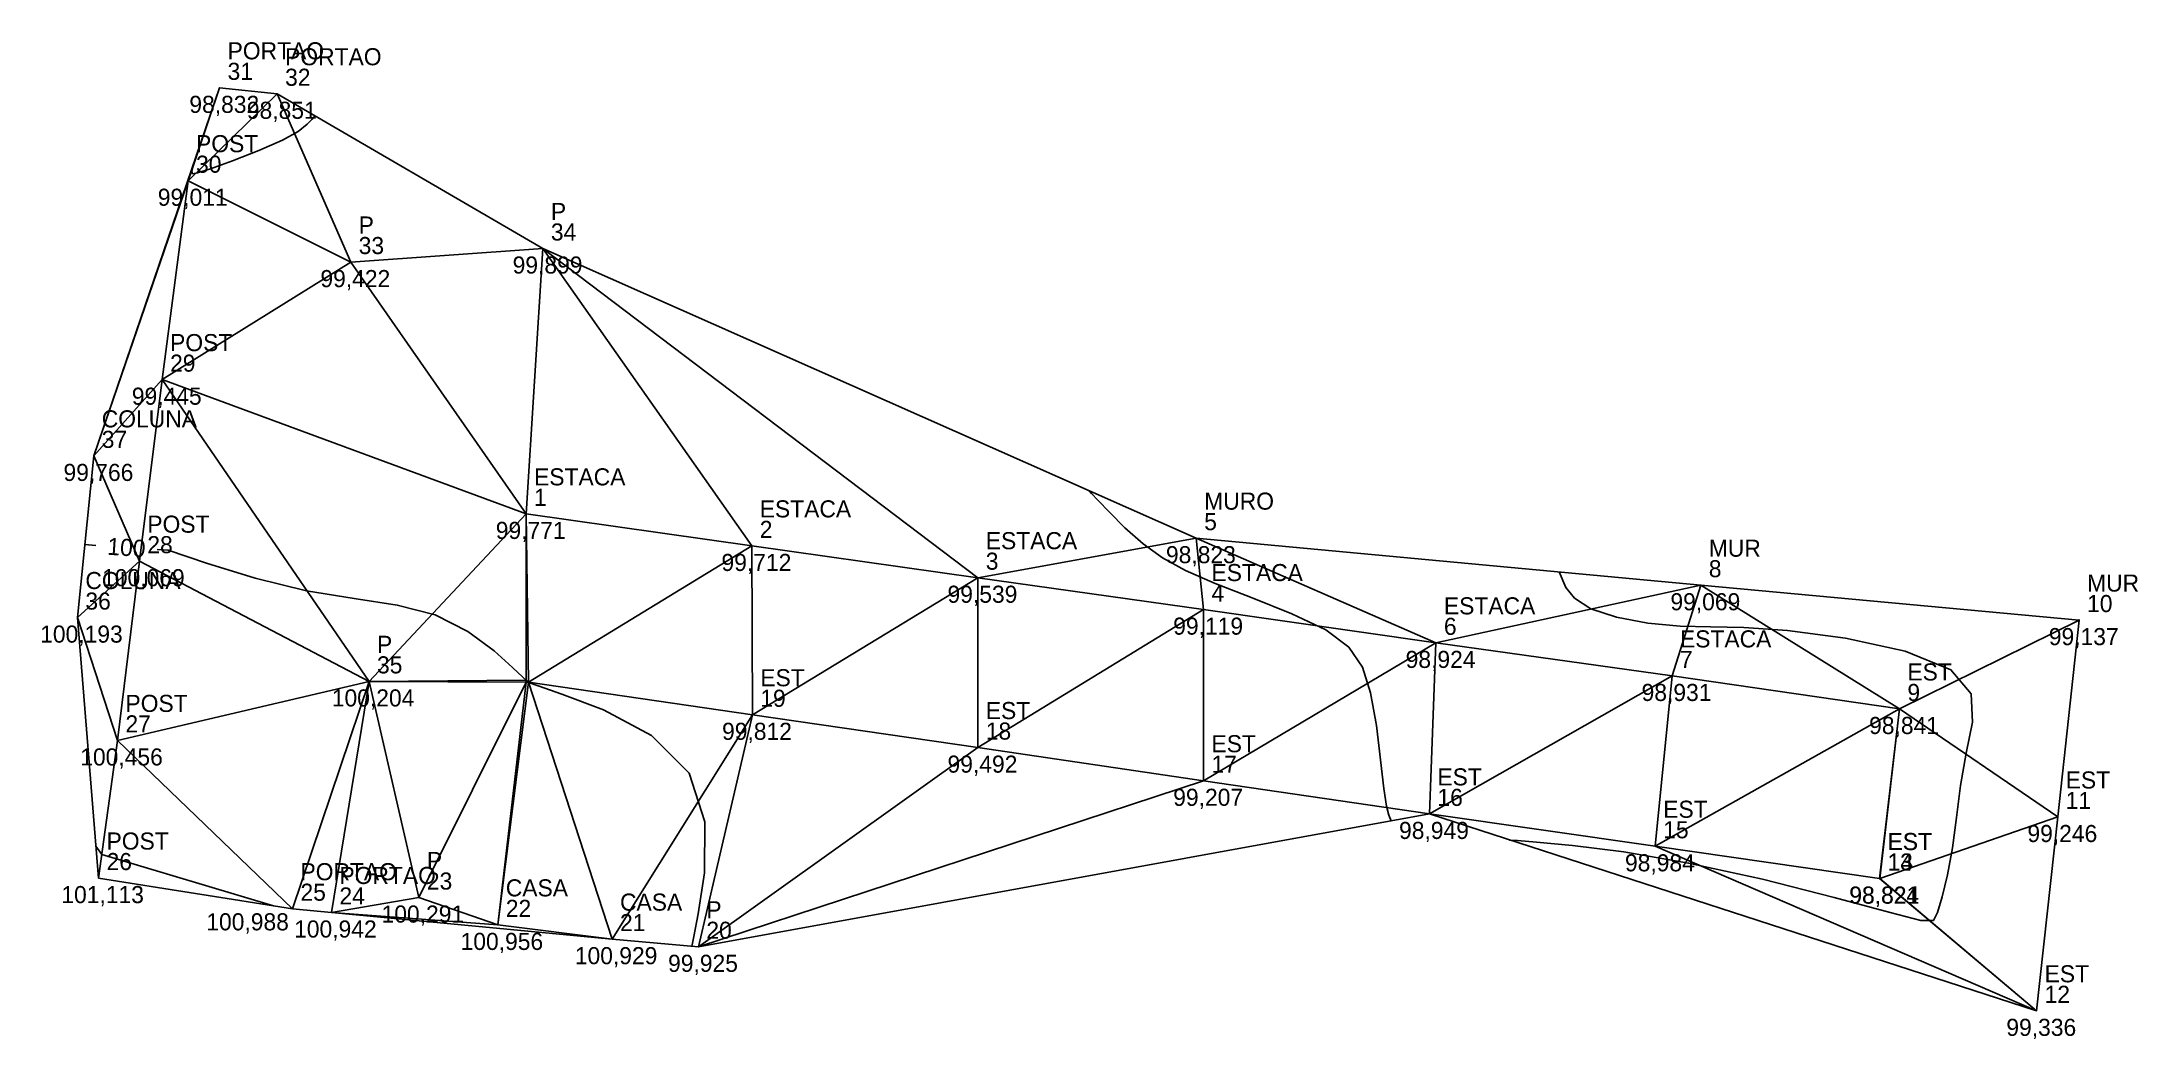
# Model space of a CAD drawing. Header units: metres. Extents: x -999 to 3200, y -1400 to 5056.
# Drawn here: x 957.5 to 1141.6, y 4968.7 to 5056.2 of the extents above; entities that cross this region are included whole.
import ezdxf

# ---------------------------------------------------------------- set-up
doc = ezdxf.new("R2010")
doc.units = ezdxf.units.M
for name, color, linetype, true_color in [('_IRRADIADOS', 7, 'Continuous', 0x000007), ('CurvasTG', 7, 'Continuous', 0x000007), ('MalhaTriTG', 7, 'Continuous', 0x000007)]:
    doc.layers.add(name, color=color, linetype=linetype, true_color=true_color)

msp = doc.modelspace()

# ---------------------------------------------------------------- texts
at = {"color": 4}
for s, p in [('PORTAO', (973.79, 5054.67, 98.83)), ('PORTAO', (978.84, 5054.15, 98.85)), ('POST', (971.02, 5046.52, 99.01)), ('P', (1002.18, 5040.57, 99.9)), ('P', (985.3, 5039.38, 99.42)), ('POST', (968.74, 5029.06, 99.44)), ('COLUNA', (962.74, 5022.37, 99.77)), ('ESTACA', (1000.7, 5017.28, 99.77)), ('MURO', (1059.55, 5015.15, 98.82)), ('POST', (966.74, 5013.13, 100.07)), ('ESTACA', (1020.52, 5014.47, 99.71)), ('ESTACA', (1040.37, 5011.68, 99.54)), ('MUR', (1103.86, 5011.02, 99.07)), ('COLUNA', (961.3, 5008.18, 100.19)), ('ESTACA', (1060.19, 5008.88, 99.12)), ('MUR', (1137.08, 5007.96, 99.14)), ('ESTACA', (1080.6, 5005.96, 98.92)), ('P', (986.91, 5002.58, 100.2)), ('ESTACA', (1101.33, 5003.06, 98.93)), ('EST', (1121.3, 5000.16, 98.84)), ('EST', (1020.57, 4999.65, 99.81)), ('POST', (964.82, 4997.4, 100.46)), ('EST', (1040.37, 4996.77, 99.49)), ('EST', (1060.19, 4993.86, 99.21)), ('EST', (1080.03, 4990.95, 98.95)), ('EST', (1135.2, 4990.68, 99.25)), ('EST', (1099.86, 4988.11, 98.98)), ('POST', (963.16, 4985.32, 101.11)), ('EST', (1119.55, 4985.28, 98.82)), ('EST', (1119.57, 4985.27, 98.82)), ('P', (991.29, 4983.61, 100.29)), ('PORTAO', (980.19, 4982.63, 100.99)), ('PORTAO', (983.61, 4982.3, 100.94)), ('CASA', (998.22, 4981.21, 100.96)), ('CASA', (1008.25, 4979.96, 100.93)), ('P', (1015.83, 4979.29, 99.93)), ('EST', (1133.35, 4973.67, 99.34))]:
    msp.add_text(s, height=1.5, dxfattribs=at).set_placement(p)
at = {"color": 1}
for s, p in [('31', (973.79, 5052.87, 98.83)), ('32', (978.84, 5052.35, 98.85)), ('30', (971.02, 5044.72, 99.01)), ('34', (1002.18, 5038.77, 99.9)), ('33', (985.3, 5037.58, 99.42)), ('29', (968.74, 5027.26, 99.44)), ('37', (962.74, 5020.57, 99.77)), ('1', (1000.7, 5015.48, 99.77)), ('2', (1020.52, 5012.67, 99.71)), ('5', (1059.55, 5013.35, 98.82)), ('28', (966.74, 5011.33, 100.07)), ('3', (1040.37, 5009.88, 99.54)), ('8', (1103.86, 5009.22, 99.07)), ('36', (961.3, 5006.38, 100.19)), ('4', (1060.19, 5007.08, 99.12)), ('10', (1137.08, 5006.16, 99.14)), ('6', (1080.6, 5004.16, 98.92)), ('35', (986.91, 5000.78, 100.2)), ('7', (1101.33, 5001.26, 98.93)), ('9', (1121.3, 4998.36, 98.84)), ('19', (1020.57, 4997.85, 99.81)), ('27', (964.82, 4995.6, 100.46)), ('18', (1040.37, 4994.97, 99.49)), ('17', (1060.19, 4992.06, 99.21)), ('16', (1080.03, 4989.15, 98.95)), ('11', (1135.2, 4988.88, 99.25)), ('15', (1099.86, 4986.31, 98.98)), ('26', (963.16, 4983.52, 101.11)), ('13', (1119.55, 4983.48, 98.82)), ('14', (1119.57, 4983.47, 98.82)), ('23', (991.29, 4981.81, 100.29)), ('25', (980.19, 4980.83, 100.99)), ('24', (983.61, 4980.5, 100.94)), ('22', (998.22, 4979.41, 100.96)), ('21', (1008.25, 4978.16, 100.93)), ('20', (1015.83, 4977.49, 99.93)), ('12', (1133.35, 4971.87, 99.34))]:
    msp.add_text(s, height=1.5, dxfattribs=at).set_placement(p)
at = {"color": 7}
for s, p in [('98,832', (970.43, 5049.97, 98.83)), ('98,851', (975.48, 5049.45, 98.85)), ('99,011', (967.66, 5041.82, 99.01)), ('99,899', (998.82, 5035.87, 99.9)), ('99,422', (981.94, 5034.68, 99.42)), ('99,445', (965.38, 5024.36, 99.44)), ('99,766', (959.38, 5017.67, 99.77)), ('99,771', (997.34, 5012.58, 99.77)), ('99,712', (1017.16, 5009.77, 99.71)), ('98,823', (1056.19, 5010.45, 98.82)), ('100,069', (962.77, 5008.43, 100.07)), ('99,539', (1037.01, 5006.98, 99.54)), ('99,069', (1100.49, 5006.32, 99.07)), ('100,193', (957.33, 5003.48, 100.19)), ('99,119', (1056.83, 5004.18, 99.12)), ('99,137', (1133.72, 5003.26, 99.14)), ('98,924', (1077.24, 5001.26, 98.92)), ('98,931', (1097.96, 4998.36, 98.93)), ('100,204', (982.94, 4997.88, 100.2)), ('99,812', (1017.21, 4994.95, 99.81)), ('98,841', (1117.94, 4995.46, 98.84)), ('100,456', (960.85, 4992.7, 100.46)), ('99,492', (1037.01, 4992.07, 99.49)), ('99,207', (1056.83, 4989.16, 99.21)), ('98,949', (1076.66, 4986.25, 98.95)), ('99,246', (1131.84, 4985.98, 99.25)), ('98,984', (1096.5, 4983.41, 98.98)), ('101,113', (959.19, 4980.62, 101.11)), ('98,824', (1116.19, 4980.58, 98.82)), ('98,821', (1116.21, 4980.57, 98.82)), ('100,988', (971.92, 4978.23, 100.99)), ('100,291', (987.31, 4978.91, 100.29)), ('100,942', (979.63, 4977.6, 100.94)), ('100,956', (994.25, 4976.51, 100.96)), ('100,929', (1004.28, 4975.26, 100.93)), ('99,925', (1012.47, 4974.59, 99.93)), ('99,336', (1129.99, 4968.97, 99.34))]:
    msp.add_text(s, height=1.5, dxfattribs=at).set_placement(p)
at = {"layer": 'CurvasTG', "color": 2}
msp.add_text('100', height=1.5, rotation=356.1424, dxfattribs=at).set_placement((963.19, 5011.2, 100))

# ---------------------------------------------------------------- blocks, each defined once
blk = doc.blocks.new('SIMB_PONTO')
at = {"color": 7}
blk.add_point((0, 0), dxfattribs=at)
for tag in ['desc:', 'pto:']:
    blk.add_attdef(tag, (0, 0), '', height=1, dxfattribs=at)

# ---------------------------------------------------------------- linework, layer by layer
at = {"layer": 'CurvasTG', "color": 54}
for points in [[(971.1, 5046.37), (970.87, 5045.67), (970.74, 5045.22), (970.65, 5044.83), (970.71, 5044.63), (971.16, 5044.7), (972.29, 5045.07), (974.23, 5045.77), (976.53, 5046.66), (978.61, 5047.57), (980, 5048.35), (980.79, 5048.97), (981.19, 5049.4), (981.38, 5049.62), (981.45, 5049.7), (981.46, 5049.72)], [(1075.97, 4987.84), (1075.75, 4988.35), (1075.57, 4989.13), (1075.33, 4990.69), (1075.04, 4993.2), (1074.67, 4996.2), (1074.16, 4999.07), (1073.44, 5001.34), (1072.24, 5003.09), (1070.22, 5004.59), (1067.24, 5006.02), (1063.77, 5007.4), (1060.5, 5008.66), (1057.9, 5009.81), (1055.88, 5010.92), (1054.18, 5012.15), (1052.59, 5013.55), (1051.22, 5014.92), (1050.2, 5015.99), (1049.65, 5016.58), (1049.45, 5016.8), (1049.42, 5016.83)], [(1090.73, 5009.68), (1091.31, 5008.33), (1092.07, 5007.38), (1093.51, 5006.45), (1095.77, 5005.71), (1098.52, 5005.19), (1101.35, 5004.92), (1104, 5004.86), (1106.93, 5004.82), (1110.78, 5004.55), (1115.86, 5003.87), (1121.11, 5002.73), (1125.12, 5001.09), (1126.91, 4998.98), (1127.03, 4996.5), (1126.46, 4993.77), (1125.97, 4990.94), (1125.62, 4988.14), (1125.26, 4985.48), (1124.82, 4983.11), (1124.34, 4981.17), (1123.95, 4979.8), (1123.58, 4979.11), (1122.49, 4979.11), (1119.78, 4979.81), (1114.86, 4981.12), (1108.57, 4982.71), (1102.08, 4984.14), (1096.4, 4985.12), (1091.88, 4985.68), (1088.74, 4985.97), (1087.07, 4986.11), (1086.45, 4986.16), (1086.37, 4986.16)], [(977.81, 4980.39), (962.75, 4984.9), (962.23, 4985.63)]]:
    msp.add_lwpolyline(points, dxfattribs=at)
at = {"layer": 'CurvasTG', "color": 2}
for points in [[(961.25, 5012.09), (962.22, 5012.02)], [(967.61, 5011.66), (968.58, 5011.59), (971.95, 5010.46), (976.21, 5009.15), (980.71, 5008.04), (984.91, 5007.35), (988.69, 5006.78), (992.03, 5005.91), (994.89, 5004.45), (997.19, 5002.76), (998.82, 5001.3), (999.72, 5000.46), (1000.08, 5000.12), (1000.17, 5000.03), (1000.19, 5000.01), (1000.2, 5000), (1000.2, 5000), (1000.31, 4999.96), (1001.07, 4999.7), (1003.13, 4998.97), (1006.81, 4997.57), (1011.01, 4995.32), (1014.32, 4992.03), (1015.71, 4987.74), (1015.67, 4983.28), (1015.1, 4979.67), (1014.73, 4977.68), (1014.59, 4976.95), (1014.57, 4976.84)]]:
    msp.add_lwpolyline(points, dxfattribs=at)
at = {"layer": 'MalhaTriTG', "color": 132}
for points in [[(962.04, 5019.87, 99.77), (970.32, 5044.02, 99.01), (973.09, 5052.17, 98.83)], [(978.14, 5051.65, 98.85), (973.09, 5052.17, 98.83), (970.32, 5044.02, 99.01)], [(978.14, 5051.65, 98.85), (970.32, 5044.02, 99.01), (984.6, 5036.88, 99.42)], [(978.14, 5051.65, 98.85), (984.6, 5036.88, 99.42), (1001.48, 5038.07, 99.9)], [(962.04, 5019.87, 99.77), (968.04, 5026.56, 99.44), (970.32, 5044.02, 99.01)], [(984.6, 5036.88, 99.42), (970.32, 5044.02, 99.01), (968.04, 5026.56, 99.44)], [(984.6, 5036.88, 99.42), (968.04, 5026.56, 99.44), (1000, 5014.78, 99.77)], [(984.6, 5036.88, 99.42), (1000, 5014.78, 99.77), (1001.48, 5038.07, 99.9)], [(1001.48, 5038.07, 99.9), (1000, 5014.78, 99.77), (1019.82, 5011.97, 99.71)], [(1039.67, 5009.18, 99.54), (1058.85, 5012.65, 98.82), (1001.48, 5038.07, 99.9)], [(1039.67, 5009.18, 99.54), (1001.48, 5038.07, 99.9), (1019.82, 5011.97, 99.71)], [(968.04, 5026.56, 99.44), (962.04, 5019.87, 99.77), (966.04, 5010.63, 100.07)], [(966.04, 5010.63, 100.07), (986.21, 5000.08, 100.2), (968.04, 5026.56, 99.44)], [(1000, 5014.78, 99.77), (968.04, 5026.56, 99.44), (986.21, 5000.08, 100.2)], [(960.6, 5005.68, 100.19), (966.04, 5010.63, 100.07), (962.04, 5019.87, 99.77)], [(986.21, 5000.08, 100.2), (1000, 5000.2, 100), (1000, 5014.78, 99.77)], [(1000, 5000.2, 100), (1000.2, 5000, 100), (1000, 5014.78, 99.77)], [(1000, 5014.78, 99.77), (1000.2, 5000, 100), (1019.82, 5011.97, 99.71)], [(1058.85, 5012.65, 98.82), (1039.67, 5009.18, 99.54), (1059.49, 5006.38, 99.12)], [(1059.49, 5006.38, 99.12), (1079.9, 5003.46, 98.92), (1058.85, 5012.65, 98.82)], [(1079.9, 5003.46, 98.92), (1103.16, 5008.52, 99.07), (1058.85, 5012.65, 98.82)], [(960.6, 5005.68, 100.19), (964.12, 4994.9, 100.46), (966.04, 5010.63, 100.07)], [(964.12, 4994.9, 100.46), (986.21, 5000.08, 100.2), (966.04, 5010.63, 100.07)], [(1019.82, 5011.97, 99.71), (1000.2, 5000, 100), (1019.87, 4997.15, 99.81)], [(1039.67, 5009.18, 99.54), (1019.82, 5011.97, 99.71), (1019.87, 4997.15, 99.81)], [(1039.67, 4994.27, 99.49), (1039.67, 5009.18, 99.54), (1019.87, 4997.15, 99.81)], [(1039.67, 4994.27, 99.49), (1059.49, 5006.38, 99.12), (1039.67, 5009.18, 99.54)], [(1100.63, 5000.56, 98.93), (1103.16, 5008.52, 99.07), (1079.9, 5003.46, 98.92)], [(1100.63, 5000.56, 98.93), (1120.6, 4997.66, 98.84), (1103.16, 5008.52, 99.07)], [(1103.16, 5008.52, 99.07), (1120.6, 4997.66, 98.84), (1136.38, 5005.46, 99.14)], [(962.46, 4982.82, 101.11), (964.12, 4994.9, 100.46), (960.6, 5005.68, 100.19)], [(1059.49, 4991.36, 99.21), (1059.49, 5006.38, 99.12), (1039.67, 4994.27, 99.49)], [(1059.49, 5006.38, 99.12), (1059.49, 4991.36, 99.21), (1079.9, 5003.46, 98.92)], [(1120.6, 4997.66, 98.84), (1134.5, 4988.18, 99.25), (1136.38, 5005.46, 99.14)], [(1079.33, 4988.45, 98.95), (1079.9, 5003.46, 98.92), (1059.49, 4991.36, 99.21)], [(1079.33, 4988.45, 98.95), (1100.63, 5000.56, 98.93), (1079.9, 5003.46, 98.92)], [(964.12, 4994.9, 100.46), (979.49, 4980.13, 100.99), (986.21, 5000.08, 100.2)], [(979.49, 4980.13, 100.99), (982.91, 4979.8, 100.94), (986.21, 5000.08, 100.2)], [(982.91, 4979.8, 100.94), (990.59, 4981.11, 100.29), (986.21, 5000.08, 100.2)], [(1000, 5000.2, 100), (986.21, 5000.08, 100.2), (1000, 5000, 100)], [(1000, 5000, 100), (986.21, 5000.08, 100.2), (990.59, 4981.11, 100.29)], [(990.59, 4981.11, 100.29), (997.52, 4978.71, 100.96), (1000, 5000, 100)], [(1000.2, 5000, 100), (1000, 5000, 100), (997.52, 4978.71, 100.96)], [(997.52, 4978.71, 100.96), (1007.55, 4977.46, 100.93), (1000.2, 5000, 100)], [(1000, 5000, 100), (1000.2, 5000, 100), (1000, 5000.2, 100)], [(1019.87, 4997.15, 99.81), (1000.2, 5000, 100), (1007.55, 4977.46, 100.93)], [(1079.33, 4988.45, 98.95), (1099.16, 4985.61, 98.98), (1100.63, 5000.56, 98.93)], [(1099.16, 4985.61, 98.98), (1120.6, 4997.66, 98.84), (1100.63, 5000.56, 98.93)], [(1120.6, 4997.66, 98.84), (1099.16, 4985.61, 98.98), (1118.85, 4982.78, 98.82)], [(1118.87, 4982.77, 98.82), (1120.6, 4997.66, 98.84), (1118.85, 4982.78, 98.82)], [(1134.5, 4988.18, 99.25), (1120.6, 4997.66, 98.84), (1118.87, 4982.77, 98.82)], [(1019.87, 4997.15, 99.81), (1007.55, 4977.46, 100.93), (1015.13, 4976.79, 99.93)], [(1019.87, 4997.15, 99.81), (1015.13, 4976.79, 99.93), (1039.67, 4994.27, 99.49)], [(979.49, 4980.13, 100.99), (964.12, 4994.9, 100.46), (962.46, 4982.82, 101.11)], [(1059.49, 4991.36, 99.21), (1039.67, 4994.27, 99.49), (1015.13, 4976.79, 99.93)], [(1079.33, 4988.45, 98.95), (1059.49, 4991.36, 99.21), (1015.13, 4976.79, 99.93)], [(1132.65, 4971.17, 99.34), (1099.16, 4985.61, 98.98), (1079.33, 4988.45, 98.95)], [(1118.87, 4982.77, 98.82), (1132.65, 4971.17, 99.34), (1134.5, 4988.18, 99.25)], [(1118.85, 4982.78, 98.82), (1099.16, 4985.61, 98.98), (1132.65, 4971.17, 99.34)], [(997.52, 4978.71, 100.96), (990.59, 4981.11, 100.29), (982.91, 4979.8, 100.94)], [(1132.65, 4971.17, 99.34), (1118.87, 4982.77, 98.82), (1118.85, 4982.78, 98.82)], [(982.91, 4979.8, 100.94), (1007.55, 4977.46, 100.93), (997.52, 4978.71, 100.96)]]:
    msp.add_3dface(points, dxfattribs=at)

# ---------------------------------------------------------------- block references
at = {"layer": '_IRRADIADOS', "color": 7}
ref = msp.add_blockref('SIMB_PONTO', (1000, 5014.78), dxfattribs=at)
ref.add_attrib('PONTO', '1', (1000.7, 5015.48, 99.77), dxfattribs={"color": 1, "height": 1.5})
ref.add_attrib('DESC', 'ESTACA', (1000.7, 5017.28, 99.77), dxfattribs={"color": 4, "height": 1.5})
ref.add_attrib('COTA', '99,771', (997.34, 5012.58, 99.77), dxfattribs={"color": 7, "height": 1.5})
ref = msp.add_blockref('SIMB_PONTO', (1136.38, 5005.46), dxfattribs=at)
ref.add_attrib('PONTO', '10', (1137.08, 5006.16, 99.14), dxfattribs={"color": 1, "height": 1.5})
ref.add_attrib('DESC', 'MUR', (1137.08, 5007.96, 99.14), dxfattribs={"color": 4, "height": 1.5})
ref.add_attrib('COTA', '99,137', (1133.72, 5003.26, 99.14), dxfattribs={"color": 7, "height": 1.5})

msp.set_redraw_order([(e.dxf.handle, doc.entitydb.next_handle()) for e in msp.query("TEXT MTEXT ATTDEF DIMENSION ARC_DIMENSION")])  # texts and dimensions are drawn at this point

doc.saveas('drawing.dxf')
